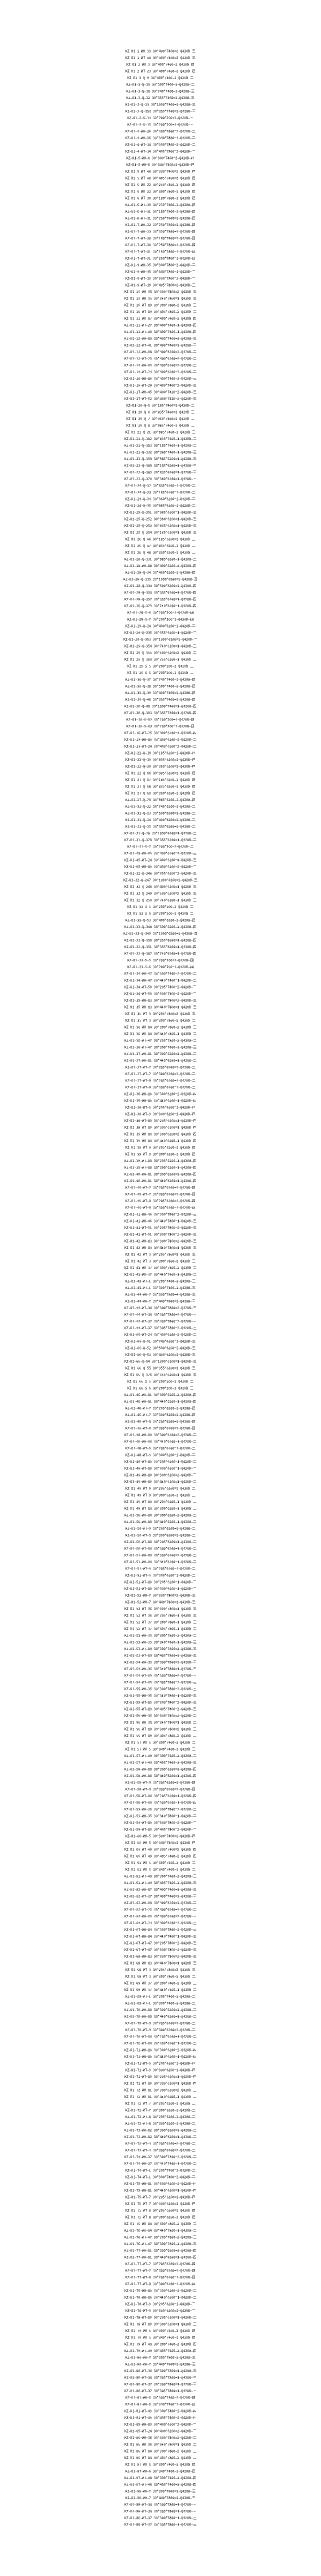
# Model space of a CAD drawing. Header units: millimetres. Extents: x 432021 to 740255325, y -4502358683 to 220992.
# Drawn here: x 644626326 to 740255325, y -3804703707 to -126016159 of the extents above; entities that cross this region are included whole.
import ezdxf
from ezdxf.enums import TextEntityAlignment as Align

# ---------------------------------------------------------------- set-up
doc = ezdxf.new("R2010")
doc.units = ezdxf.units.MM
doc.styles.add('黑体', font='simhei.ttf', dxfattribs={"height": 1})

msp = doc.modelspace()

# ---------------------------------------------------------------- texts
at = {"color": 7, "style": '黑体'}
for s, p in [('KZ-D1-1-WH-33 30*400*7460=2-Q420B-三', (692403185.9, -128191916.8)), ('KZ-D1-1-WT-44 30*400*7460=2-Q420B-三', (692403185.9, -138120870.7)), ('KZ-D1-2-WH-3 30*400*7460=2-Q420B-四', (692403185.9, -148049824.6)), ('KZ-D1-2-WT-23 30*400*7460=2-Q420B-四', (692403185.9, -157978778.4)), ('KZ-D1-3-Q-10 30*500*7460=2-Q420B-三', (692403185.9, -177836686.2)), ('KZ-D1-3-Q-9 30*400*7460=1-Q420B-三', (692403185.9, -167907732.3)), ('KZ-D1-3-Q-13 30*1090*7460=1-Q420B-三', (692403185.9, -207623547.9)), ('KZ-D1-3-Q-352 30*355*7460=1-Q420B-三', (692403185.9, -217552501.8)), ('KZ-D1-3-Q-11 30*740*7460=1-Q420B-三', (692403185.9, -187765640.1)), ('KZ-D1-3-Q-12 30*355*7460=1-Q420B-三', (692403185.9, -197694594)), ('KZ-D1-4-WH-36 30*300*7860=2-Q420B-二', (692403185.9, -247339363.5)), ('KZ-D1-4-WH-36 30*340*7860=1-Q420B-二', (692403185.9, -257268317.4)), ('KZ-D1-3-S-14 30*200*200=1-Q420B-三', (692403185.9, -227481455.7)), ('KZ-D1-3-S-15 30*200*200=1-Q420B-三', (692403185.9, -237410409.6)), ('KZ-D1-4-WT-14 30*300*7860=2-Q420B-二', (692403185.9, -267197271.2)), ('KZ-D1-4-WT-14 30*405*7860=2-Q420B-二', (692403185.9, -277126225.1)), ('KZ-D1-5-WH-6 30*300*7460=2-Q420B-四', (692403185.9, -287055179)), ('KZ-D1-5-WT-48 30*300*7460=2-Q420B-四', (692403185.9, -306913086.8)), ('KZ-D1-5-WT-48 30*405*7460=2-Q420B-四', (692403185.9, -316842040.7)), ('KZ-D1-6-WH-22 30*250*7860=2-Q420B-四', (692403185.9, -326770994.6)), ('KZ-D1-5-WH-6 30*340*7460=1-Q420B-四', (692403185.9, -296984132.9)), ('KZ-D1-6-WH-22 30*390*7860=1-Q420B-四', (692403185.9, -336699948.5)), ('KZ-D1-6-WT-30 30*180*7860=1-Q420B-四', (692403185.9, -346628902.4)), ('KZ-D1-6-WT-30 30*250*7860=1-Q420B-四', (692403185.9, -356557856.3)), ('KZ-D1-6-WT-31 30*180*7860=1-Q420B-四', (692403185.9, -366486810.2)), ('KZ-D1-6-WT-31 30*250*7860=1-Q420B-四', (692403185.9, -376415764.1)), ('KZ-D1-7-WH-22 30*250*7860=2-Q420B-四', (692403185.9, -386344717.9)), ('KZ-D1-7-WH-22 30*390*7860=1-Q420B-四', (692403185.9, -396273671.8)), ('KZ-D1-7-WT-30 30*180*7860=1-Q420B-四', (692403185.9, -406202625.7)), ('KZ-D1-7-WT-30 30*250*7860=1-Q420B-四', (692403185.9, -416131579.6)), ('KZ-D1-7-WT-31 30*180*7860=1-Q420B-四', (692403185.9, -426060533.5)), ('KZ-D1-7-WT-31 30*250*7860=1-Q420B-四', (692403185.9, -435989487.4)), ('KZ-D1-9-WH-35 30*300*7860=2-Q420B-二', (692403185.9, -445918441.3)), ('KZ-D1-9-WH-35 30*340*7860=1-Q420B-二', (692403185.9, -455847395.2)), ('KZ-D1-9-WT-19 30*300*7860=2-Q420B-二', (692403185.9, -465776349.1)), ('KZ-D1-9-WT-19 30*405*7860=2-Q420B-二', (692403185.9, -475705303)), ('KZ-D1-10-WH-35 30*300*7860=2-Q420B-三', (692403185.9, -485634256.9)), ('KZ-D1-10-WH-35 30*340*7860=1-Q420B-三', (692403185.9, -495563210.8)), ('KZ-D1-10-WT-19 30*300*7860=2-Q420B-三', (692403185.9, -505492164.6)), ('KZ-D1-10-WT-19 30*405*7860=2-Q420B-三', (692403185.9, -515421118.5)), ('KZ-D1-11-WH-17 30*400*7460=2-Q420B-四', (692403185.9, -525350072.4)), ('KZ-D1-11-WT-27 30*400*7460=1-Q420B-四', (692403185.9, -535279026.3)), ('KZ-D1-11-WT-40 30*400*7460=1-Q420B-四', (692403185.9, -545207980.2)), ('KZ-D1-12-WH-16 30*400*7460=2-Q420B-三', (692403185.9, -555136934.1)), ('KZ-D1-12-WT-41 30*400*7460=2-Q420B-三', (692403185.9, -565065888)), ('KZ-D1-13-WH-18 30*400*6160=2-Q420B-二', (692403185.9, -574994841.9)), ('KZ-D1-13-WT-25 30*400*6160=2-Q420B-二', (692403185.9, -584923795.8)), ('KZ-D1-14-WH-19 30*400*6160=2-Q420B-二', (692403185.9, -594852749.7)), ('KZ-D1-14-WT-24 30*400*6160=2-Q420B-二', (692403185.9, -604781703.6)), ('KZ-D1-16-WH-16 30*400*7460=2-Q420B-三', (692403185.9, -614710657.5)), ('KZ-D1-16-WT-28 30*400*7460=2-Q420B-三', (692403185.9, -624639611.3)), ('KZ-D1-17-WH-45 30*400*7410=2-Q420B-三', (692403185.9, -634568565.2)), ('KZ-D1-17-WT-52 30*400*7410=2-Q420B-三', (692403185.9, -644497519.1)), ('KZ-D1-20-Q-5 30*185*7460=1-Q420B-二', (692403185.9, -654426473)), ('KZ-D1-21-Q-21 30*985*7460=1-Q420B-三', (692403185.9, -694142288.6)), ('KZ-D1-20-Q-6 30*835*7460=1-Q420B-二', (692403185.9, -664355426.9)), ('KZ-D1-20-Q-7 30*360*7460=1-Q420B-二', (692403185.9, -674284380.8)), ('KZ-D1-20-Q-8 30*985*7460=1-Q420B-二', (692403185.9, -684213334.7)), ('KZ-D1-21-Q-112 30*835*7460=1-Q420B-三', (692403185.9, -704071242.5)), ('KZ-D1-21-Q-113 30*185*7460=1-Q420B-三', (692403185.9, -714000196.4)), ('KZ-D1-21-Q-132 30*360*7460=1-Q420B-三', (692403185.9, -723929150.3)), ('KZ-D1-23-Q-358 30*985*6160=1-Q420B-三', (692403185.9, -733858104.1)), ('KZ-D1-23-Q-368 30*185*6160=1-Q420B-三', (692403185.9, -743787058)), ('KZ-D1-23-Q-369 30*835*6160=1-Q420B-三', (692403185.9, -753716011.9)), ('KZ-D1-23-Q-370 30*360*6160=1-Q420B-三', (692403185.9, -763644965.8)), ('KZ-D1-24-Q-32 30*835*6160=1-Q420B-二', (692403185.9, -773573919.7)), ('KZ-D1-24-Q-33 30*185*6160=1-Q420B-二', (692403185.9, -783502873.6)), ('KZ-D1-24-Q-34 30*360*6160=1-Q420B-二', (692403185.9, -793431827.5)), ('KZ-D1-24-Q-35 30*985*6160=1-Q420B-二', (692403185.9, -803360781.4)), ('KZ-D1-25-Q-251 30*985*6160=1-Q420B-三', (692403185.9, -813289735.3)), ('KZ-D1-25-Q-252 30*360*6160=1-Q420B-三', (692403185.9, -823218689.2)), ('KZ-D1-25-Q-253 30*835*6160=1-Q420B-三', (692403185.9, -833147643.1)), ('KZ-D1-25-Q-254 30*185*6160=1-Q420B-三', (692403185.9, -843076597)), ('KZ-D1-26-Q-131 30*985*6160=1-Q420B-二', (692403185.9, -882792412.5)), ('KZ-D1-26-Q-46 30*185*6160=1-Q420B-二', (692403185.9, -853005550.8)), ('KZ-D1-26-Q-47 30*835*6160=1-Q420B-二', (692403185.9, -862934504.7)), ('KZ-D1-26-Q-48 30*360*6160=1-Q420B-二', (692403185.9, -872863458.6)), ('KZ-D1-28-Q-115 30*1090*6160=1-Q420B-四', (692403185.9, -912579274.2)), ('KZ-D1-18-WH-18 30*400*6160=4-Q420B-四', (692403185.9, -892721366.4)), ('KZ-D1-28-Q-24 30*400*6160=1-Q420B-四', (692403185.9, -902650320.3)), ('KZ-D1-28-Q-134 30*500*6160=2-Q420B-四', (692403185.9, -922508228.1)), ('KZ-D1-28-Q-356 30*355*6160=1-Q420B-四', (692403185.9, -932437182)), ('KZ-D1-28-Q-357 30*355*6160=1-Q420B-四', (692403185.9, -942366135.9)), ('KZ-D1-28-Q-379 30*740*6160=1-Q420B-四', (692403185.9, -952295089.8)), ('KZ-D1-29-Q-235 30*355*6160=1-Q420B-二', (692403185.9, -992010905.3)), ('KZ-D1-29-Q-24 30*400*6160=1-Q420B-二', (692403185.9, -982081951.4)), ('KZ-D1-28-S-6 30*200*200=1-Q420B-四', (692403185.9, -962224043.7)), ('KZ-D1-28-S-7 30*200*200=1-Q420B-四', (692403185.9, -972152997.5)), ('KZ-D1-29-Q-353 30*1090*6160=1-Q420B-二', (692403185.9, -1001939859.2)), ('KZ-D1-29-Q-354 30*740*6160=1-Q420B-二', (692403185.9, -1011868813.1)), ('KZ-D1-29-Q-355 30*500*6160=2-Q420B-二', (692403185.9, -1021797767)), ('KZ-D1-29-Q-380 30*355*6160=1-Q420B-二', (692403185.9, -1031726720.9)), ('KZ-D1-30-Q-37 30*740*7460=1-Q420B-四', (692403185.9, -1061513582.6)), ('KZ-D1-29-S-5 30*200*200=1-Q420B-二', (692403185.9, -1041655674.8)), ('KZ-D1-29-S-6 30*200*200=1-Q420B-二', (692403185.9, -1051584628.7)), ('KZ-D1-30-Q-41 30*1090*7460=1-Q420B-四', (692403185.9, -1101229398.1)), ('KZ-D1-30-Q-38 30*500*7460=2-Q420B-四', (692403185.9, -1071442536.5)), ('KZ-D1-30-Q-39 30*400*7460=1-Q420B-四', (692403185.9, -1081371490.4)), ('KZ-D1-30-Q-40 30*355*7460=1-Q420B-四', (692403185.9, -1091300444.2)), ('KZ-D1-30-Q-383 30*355*7460=1-Q420B-四', (692403185.9, -1111158352)), ('KZ-D1-18-WT-25 30*400*6160=4-Q420B-四', (692403185.9, -1140945213.7)), ('KZ-D1-30-S-12 30*200*200=1-Q420B-四', (692403185.9, -1121087305.9)), ('KZ-D1-30-S-13 30*200*200=1-Q420B-四', (692403185.9, -1131016259.8)), ('KZ-D1-19-WH-19 30*400*6160=2-Q420B-二', (692403185.9, -1150874167.6)), ('KZ-D1-19-WT-24 30*400*6160=2-Q420B-二', (692403185.9, -1160803121.5)), ('KZ-D1-22-Q-18 30*185*6160=1-Q420B-四', (692403185.9, -1170732075.4)), ('KZ-D1-22-Q-19 30*835*6160=1-Q420B-四', (692403185.9, -1180661029.3)), ('KZ-D1-22-Q-20 30*360*6160=1-Q420B-四', (692403185.9, -1190589983.2)), ('KZ-D1-22-Q-66 30*985*6160=1-Q420B-四', (692403185.9, -1200518937)), ('KZ-D1-27-Q-67 30*185*6160=1-Q420B-四', (692403185.9, -1210447890.9)), ('KZ-D1-27-Q-68 30*835*6160=1-Q420B-四', (692403185.9, -1220376844.8)), ('KZ-D1-27-Q-69 30*360*6160=1-Q420B-四', (692403185.9, -1230305798.7)), ('KZ-D1-27-Q-70 30*985*6160=1-Q420B-四', (692403185.9, -1240234752.6)), ('KZ-D1-31-Q-22 30*740*6160=1-Q420B-二', (692403185.9, -1250163706.5)), ('KZ-D1-31-Q-23 30*500*6160=2-Q420B-二', (692403185.9, -1260092660.4)), ('KZ-D1-31-Q-24 30*400*6160=1-Q420B-二', (692403185.9, -1270021614.3)), ('KZ-D1-31-Q-25 30*355*6160=1-Q420B-二', (692403185.9, -1279950568.2)), ('KZ-D1-31-Q-26 30*1090*6160=1-Q420B-二', (692403185.9, -1289879522.1)), ('KZ-D1-31-Q-378 30*355*6160=1-Q420B-二', (692403185.9, -1299808476)), ('KZ-D1-45-WH-19 30*400*6160=4-Q420B-三', (692403185.9, -1319666383.7)), ('KZ-D1-31-S-7 30*200*200=2-Q420B-二', (692403185.9, -1309737429.9)), ('KZ-D1-32-Q-247 30*1090*6160=1-Q420B-三', (692403185.9, -1359382199.3)), ('KZ-D1-45-WT-24 30*400*6160=4-Q420B-三', (692403185.9, -1329595337.6)), ('KZ-D1-65-WH-19 30*400*6160=2-Q420B-二', (692403185.9, -1339524291.5)), ('KZ-D1-32-Q-246 30*355*6160=2-Q420B-三', (692403185.9, -1349453245.4)), ('KZ-D1-32-Q-248 30*400*6160=1-Q420B-三', (692403185.9, -1369311153.2)), ('KZ-D1-32-Q-249 30*500*6160=2-Q420B-三', (692403185.9, -1379240107.1)), ('KZ-D1-32-Q-250 30*740*6160=1-Q420B-三', (692403185.9, -1389169061)), ('KZ-D1-32-S-5 30*200*200=1-Q420B-三', (692403185.9, -1399098014.9)), ('KZ-D1-33-Q-348 30*500*6160=2-Q420B-四', (692403185.9, -1428884876.6)), ('KZ-D1-33-Q-53 30*400*6160=1-Q420B-四', (692403185.9, -1418955922.7)), ('KZ-D1-32-S-6 30*200*200=1-Q420B-三', (692403185.9, -1409026968.8)), ('KZ-D1-33-Q-349 30*1090*6160=1-Q420B-四', (692403185.9, -1438813830.4)), ('KZ-D1-33-Q-350 30*355*6160=1-Q420B-四', (692403185.9, -1448742784.3)), ('KZ-D1-33-Q-351 30*355*6160=1-Q420B-四', (692403185.9, -1458671738.2)), ('KZ-D1-33-Q-367 30*740*6160=1-Q420B-四', (692403185.9, -1468600692.1)), ('KZ-D1-34-WH-47 30*300*7460=2-Q420B-二', (692403185.9, -1498387553.8)), ('KZ-D1-34-WH-47 30*440*7460=1-Q420B-二', (692403185.9, -1508316507.7)), ('KZ-D1-33-S-5 30*200*200=1-Q420B-四', (692403185.9, -1478529646)), ('KZ-D1-33-S-6 30*200*200=1-Q420B-四', (692403185.9, -1488458599.9)), ('KZ-D1-34-WT-50 30*205*7460=2-Q420B-二', (692403185.9, -1518245461.6)), ('KZ-D1-34-WT-50 30*300*7460=2-Q420B-二', (692403185.9, -1528174415.5)), ('KZ-D1-35-WH-13 30*300*7860=2-Q420B-三', (692403185.9, -1538103369.4)), ('KZ-D1-35-WH-13 30*440*7860=1-Q420B-三', (692403185.9, -1548032323.2)), ('KZ-D1-36-WH-14 30*300*7860=2-Q420B-三', (692403185.9, -1577819184.9)), ('KZ-D1-35-WT-3 30*205*7860=2-Q420B-三', (692403185.9, -1557961277.1)), ('KZ-D1-35-WT-3 30*300*7860=2-Q420B-三', (692403185.9, -1567890231)), ('KZ-D1-36-WH-14 30*440*7860=1-Q420B-三', (692403185.9, -1587748138.8)), ('KZ-D1-36-WT-47 30*205*7860=2-Q420B-三', (692403185.9, -1597677092.7)), ('KZ-D1-36-WT-47 30*300*7860=2-Q420B-三', (692403185.9, -1607606046.6)), ('KZ-D1-37-WH-11 30*300*6160=2-Q420B-二', (692403185.9, -1617535000.5)), ('KZ-D1-37-WH-11 30*440*6160=1-Q420B-二', (692403185.9, -1627463954.4)), ('KZ-D1-37-WT-7 30*205*6160=1-Q420B-二', (692403185.9, -1637392908.3)), ('KZ-D1-37-WT-7 30*300*6160=1-Q420B-二', (692403185.9, -1647321862.2)), ('KZ-D1-37-WT-8 30*205*6160=1-Q420B-二', (692403185.9, -1657250816.1)), ('KZ-D1-38-WH-10 30*300*6160=2-Q420B-四', (692403185.9, -1677108723.8)), ('KZ-D1-38-WH-10 30*440*6160=1-Q420B-四', (692403185.9, -1687037677.7)), ('KZ-D1-37-WT-8 30*300*6160=1-Q420B-二', (692403185.9, -1667179769.9)), ('KZ-D1-38-WT-10 30*205*6160=1-Q420B-四', (692403185.9, -1716824539.4)), ('KZ-D1-38-WT-10 30*300*6160=1-Q420B-四', (692403185.9, -1726753493.3)), ('KZ-D1-38-WT-9 30*205*6160=1-Q420B-四', (692403185.9, -1696966631.6)), ('KZ-D1-38-WT-9 30*300*6160=1-Q420B-四', (692403185.9, -1706895585.5)), ('KZ-D1-39-WH-10 30*300*6160=2-Q420B-四', (692403185.9, -1736682447.2)), ('KZ-D1-39-WH-10 30*440*6160=1-Q420B-四', (692403185.9, -1746611401.1)), ('KZ-D1-39-WT-9 30*205*6160=1-Q420B-四', (692403185.9, -1756540355)), ('KZ-D1-39-WT-9 30*300*6160=1-Q420B-四', (692403185.9, -1766469308.9)), ('KZ-D1-39-WT-10 30*205*6160=1-Q420B-四', (692403185.9, -1776398262.8)), ('KZ-D1-39-WT-10 30*300*6160=1-Q420B-四', (692403185.9, -1786327216.6)), ('KZ-D1-40-WH-11 30*300*6160=2-Q420B-四', (692403185.9, -1796256170.5)), ('KZ-D1-40-WH-11 30*440*6160=1-Q420B-四', (692403185.9, -1806185124.4)), ('KZ-D1-40-WT-7 30*205*6160=1-Q420B-四', (692403185.9, -1816114078.3)), ('KZ-D1-40-WT-7 30*300*6160=1-Q420B-四', (692403185.9, -1826043032.2)), ('KZ-D1-40-WT-8 30*205*6160=1-Q420B-四', (692403185.9, -1835971986.1)), ('KZ-D1-41-WH-46 30*300*7860=2-Q420B-三', (692403185.9, -1855829893.9)), ('KZ-D1-41-WH-46 30*440*7860=1-Q420B-三', (692403185.9, -1865758847.8)), ('KZ-D1-41-WT-51 30*205*7860=2-Q420B-三', (692403185.9, -1875687801.7)), ('KZ-D1-40-WT-8 30*300*6160=1-Q420B-四', (692403185.9, -1845900940)), ('KZ-D1-41-WT-51 30*300*7860=2-Q420B-三', (692403185.9, -1885616755.6)), ('KZ-D1-42-WH-13 30*300*7860=2-Q420B-三', (692403185.9, -1895545709.5)), ('KZ-D1-42-WH-13 30*440*7860=1-Q420B-三', (692403185.9, -1905474663.3)), ('KZ-D1-43-WH-37 30*300*7460=2-Q420B-三', (692403185.9, -1935261525)), ('KZ-D1-43-WH-37 30*440*7460=1-Q420B-三', (692403185.9, -1945190478.9)), ('KZ-D1-42-WT-3 30*205*7860=2-Q420B-三', (692403185.9, -1915403617.2)), ('KZ-D1-42-WT-3 30*300*7860=2-Q420B-三', (692403185.9, -1925332571.1)), ('KZ-D1-43-WT-1 30*205*7460=2-Q420B-三', (692403185.9, -1955119432.8)), ('KZ-D1-43-WT-1 30*300*7460=2-Q420B-三', (692403185.9, -1965048386.7)), ('KZ-D1-44-WH-7 30*300*7860=4-Q420B-三', (692403185.9, -1974977340.6)), ('KZ-D1-44-WH-7 30*440*7860=2-Q420B-三', (692403185.9, -1984906294.5)), ('KZ-D1-44-WT-36 30*300*7860=2-Q420B-三', (692403185.9, -1994835248.4)), ('KZ-D1-44-WT-36 30*305*7860=2-Q420B-三', (692403185.9, -2004764202.3)), ('KZ-D1-44-WT-37 30*300*7860=2-Q420B-三', (692403185.9, -2014693156.1)), ('KZ-D1-44-WT-37 30*305*7860=2-Q420B-三', (692403185.9, -2024622110)), ('KZ-D1-65-WT-24 30*400*6160=2-Q420B-二', (692403185.9, -2034551063.9)), ('KZ-D1-66-Q-51 30*740*6160=1-Q420B-三', (692403185.9, -2044480017.8)), ('KZ-D1-66-Q-52 30*500*6160=2-Q420B-三', (692403185.9, -2054408971.7)), ('KZ-D1-66-Q-54 30*1090*6160=1-Q420B-三', (692403185.9, -2074266879.5)), ('KZ-D1-66-Q-376 30*355*6160=1-Q420B-三', (692403185.9, -2094124787.3)), ('KZ-D1-66-Q-53 30*400*6160=1-Q420B-三', (692403185.9, -2064337925.6)), ('KZ-D1-66-Q-55 30*355*6160=1-Q420B-三', (692403185.9, -2084195833.4)), ('KZ-D1-46-WH-11 30*300*6160=2-Q420B-四', (692403185.9, -2123911649)), ('KZ-D1-46-WH-11 30*440*6160=1-Q420B-四', (692403185.9, -2133840602.8)), ('KZ-D1-66-S-5 30*200*200=1-Q420B-三', (692403185.9, -2104053741.2)), ('KZ-D1-66-S-6 30*200*200=1-Q420B-三', (692403185.9, -2113982695.1)), ('KZ-D1-46-WT-7 30*205*6160=1-Q420B-四', (692403185.9, -2143769556.7)), ('KZ-D1-46-WT-7 30*300*6160=1-Q420B-四', (692403185.9, -2153698510.6)), ('KZ-D1-46-WT-8 30*205*6160=1-Q420B-四', (692403185.9, -2163627464.5)), ('KZ-D1-48-WH-10 30*300*6160=2-Q420B-二', (692403185.9, -2183485372.3)), ('KZ-D1-48-WH-10 30*440*6160=1-Q420B-二', (692403185.9, -2193414326.2)), ('KZ-D1-46-WT-8 30*300*6160=1-Q420B-四', (692403185.9, -2173556418.4)), ('KZ-D1-48-WT-9 30*205*6160=1-Q420B-二', (692403185.9, -2203343280.1)), ('KZ-D1-48-WT-10 30*205*6160=1-Q420B-二', (692403185.9, -2223201187.9)), ('KZ-D1-48-WT-10 30*300*6160=1-Q420B-二', (692403185.9, -2233130141.8)), ('KZ-D1-49-WH-10 30*300*6160=2-Q420B-二', (692403185.9, -2243059095.7)), ('KZ-D1-48-WT-9 30*300*6160=1-Q420B-二', (692403185.9, -2213272234)), ('KZ-D1-49-WH-10 30*440*6160=1-Q420B-二', (692403185.9, -2252988049.5)), ('KZ-D1-49-WT-10 30*205*6160=1-Q420B-二', (692403185.9, -2282774911.2)), ('KZ-D1-49-WT-9 30*205*6160=1-Q420B-二', (692403185.9, -2262917003.4)), ('KZ-D1-49-WT-9 30*300*6160=1-Q420B-二', (692403185.9, -2272845957.3)), ('KZ-D1-49-WT-10 30*300*6160=1-Q420B-二', (692403185.9, -2292703865.1)), ('KZ-D1-50-WH-10 30*300*6160=2-Q420B-二', (692403185.9, -2302632819)), ('KZ-D1-50-WH-10 30*440*6160=1-Q420B-二', (692403185.9, -2312561772.9)), ('KZ-D1-50-WT-10 30*205*6160=1-Q420B-二', (692403185.9, -2342348634.6)), ('KZ-D1-50-WT-10 30*300*6160=1-Q420B-二', (692403185.9, -2352277588.5)), ('KZ-D1-50-WT-9 30*205*6160=1-Q420B-二', (692403185.9, -2322490726.8)), ('KZ-D1-50-WT-9 30*300*6160=1-Q420B-二', (692403185.9, -2332419680.7)), ('KZ-D1-51-WH-10 30*300*6160=2-Q420B-二', (692403185.9, -2362206542.4)), ('KZ-D1-51-WH-10 30*440*6160=1-Q420B-二', (692403185.9, -2372135496.2)), ('KZ-D1-51-WT-9 30*205*6160=1-Q420B-二', (692403185.9, -2382064450.1)), ('KZ-D1-51-WT-9 30*300*6160=1-Q420B-二', (692403185.9, -2391993404)), ('KZ-D1-51-WT-10 30*205*6160=1-Q420B-二', (692403185.9, -2401922357.9)), ('KZ-D1-51-WT-10 30*300*6160=1-Q420B-二', (692403185.9, -2411851311.8)), ('KZ-D1-52-WH-7 30*300*7860=2-Q420B-三', (692403185.9, -2421780265.7)), ('KZ-D1-52-WT-36 30*300*7860=1-Q420B-三', (692403185.9, -2441638173.5)), ('KZ-D1-52-WT-36 30*305*7860=1-Q420B-三', (692403185.9, -2451567127.4)), ('KZ-D1-52-WT-37 30*300*7860=1-Q420B-三', (692403185.9, -2461496081.3)), ('KZ-D1-52-WH-7 30*440*7860=1-Q420B-三', (692403185.9, -2431709219.6)), ('KZ-D1-52-WT-37 30*305*7860=1-Q420B-三', (692403185.9, -2471425035.2)), ('KZ-D1-53-WH-35 30*300*7860=2-Q420B-三', (692403185.9, -2481353989)), ('KZ-D1-53-WH-35 30*340*7860=1-Q420B-三', (692403185.9, -2491282942.9)), ('KZ-D1-53-WT-19 30*300*7860=2-Q420B-三', (692403185.9, -2501211896.8)), ('KZ-D1-53-WT-19 30*405*7860=2-Q420B-三', (692403185.9, -2511140850.7)), ('KZ-D1-54-WH-35 30*300*7860=2-Q420B-三', (692403185.9, -2521069804.6)), ('KZ-D1-54-WH-35 30*340*7860=1-Q420B-三', (692403185.9, -2530998758.5)), ('KZ-D1-54-WT-19 30*300*7860=2-Q420B-三', (692403185.9, -2540927712.4)), ('KZ-D1-54-WT-19 30*405*7860=2-Q420B-三', (692403185.9, -2550856666.3)), ('KZ-D1-55-WH-35 30*300*7860=2-Q420B-三', (692403185.9, -2560785620.2)), ('KZ-D1-55-WH-35 30*340*7860=1-Q420B-三', (692403185.9, -2570714574.1)), ('KZ-D1-55-WT-19 30*300*7860=2-Q420B-三', (692403185.9, -2580643528)), ('KZ-D1-55-WT-19 30*405*7860=2-Q420B-三', (692403185.9, -2590572481.9)), ('KZ-D1-56-WH-35 30*300*7860=2-Q420B-二', (692403185.9, -2600501435.7)), ('KZ-D1-56-WH-35 30*340*7860=1-Q420B-二', (692403185.9, -2610430389.6)), ('KZ-D1-56-WT-19 30*300*7860=2-Q420B-二', (692403185.9, -2620359343.5)), ('KZ-D1-56-WT-19 30*405*7860=2-Q420B-二', (692403185.9, -2630288297.4)), ('KZ-D1-57-WH-5 30*300*7460=2-Q420B-三', (692403185.9, -2640217251.3)), ('KZ-D1-57-WH-5 30*340*7460=1-Q420B-三', (692403185.9, -2650146205.2)), ('KZ-D1-57-WT-49 30*300*7460=2-Q420B-三', (692403185.9, -2660075159.1)), ('KZ-D1-57-WT-49 30*405*7460=2-Q420B-三', (692403185.9, -2670004113)), ('KZ-D1-58-WH-10 30*300*6160=2-Q420B-四', (692403185.9, -2679933066.9)), ('KZ-D1-58-WH-10 30*440*6160=1-Q420B-四', (692403185.9, -2689862020.8)), ('KZ-D1-58-WT-10 30*205*6160=1-Q420B-四', (692403185.9, -2719648882.4)), ('KZ-D1-58-WT-9 30*205*6160=1-Q420B-四', (692403185.9, -2699790974.7)), ('KZ-D1-58-WT-9 30*300*6160=1-Q420B-四', (692403185.9, -2709719928.6)), ('KZ-D1-58-WT-10 30*300*6160=1-Q420B-四', (692403185.9, -2729577836.3)), ('KZ-D1-59-WH-35 30*300*7860=2-Q420B-二', (692403185.9, -2739506790.2)), ('KZ-D1-59-WH-35 30*340*7860=1-Q420B-二', (692403185.9, -2749435744.1)), ('KZ-D1-59-WT-19 30*300*7860=2-Q420B-二', (692403185.9, -2759364698)), ('KZ-D1-59-WT-19 30*405*7860=2-Q420B-二', (692403185.9, -2769293651.9)), ('KZ-D1-60-WH-5 30*300*7460=2-Q420B-四', (692403185.9, -2779222605.8)), ('KZ-D1-60-WH-5 30*340*7460=1-Q420B-四', (692403185.9, -2789151559.7)), ('KZ-D1-60-WT-49 30*300*7460=2-Q420B-四', (692403185.9, -2799080513.6)), ('KZ-D1-60-WT-49 30*405*7460=2-Q420B-四', (692403185.9, -2809009467.5)), ('KZ-D1-61-WH-5 30*300*7460=2-Q420B-三', (692403185.9, -2818938421.4)), ('KZ-D1-61-WH-5 30*340*7460=1-Q420B-三', (692403185.9, -2828867375.3)), ('KZ-D1-61-WT-49 30*300*7460=2-Q420B-三', (692403185.9, -2838796329.1)), ('KZ-D1-61-WT-49 30*405*7460=2-Q420B-三', (692403185.9, -2848725283)), ('KZ-D1-62-WH-17 30*400*7460=2-Q420B-三', (692403185.9, -2858654236.9)), ('KZ-D1-62-WT-27 30*400*7460=2-Q420B-三', (692403185.9, -2868583190.8)), ('KZ-D1-63-WH-18 30*400*6160=2-Q420B-二', (692403185.9, -2878512144.7)), ('KZ-D1-63-WT-25 30*400*6160=2-Q420B-二', (692403185.9, -2888441098.6)), ('KZ-D1-64-WH-19 30*400*6160=2-Q420B-三', (692403185.9, -2898370052.5)), ('KZ-D1-64-WT-24 30*400*6160=2-Q420B-三', (692403185.9, -2908299006.4)), ('KZ-D1-67-WH-14 30*300*7860=2-Q420B-三', (692403185.9, -2918227960.3)), ('KZ-D1-67-WH-14 30*440*7860=1-Q420B-三', (692403185.9, -2928156914.2)), ('KZ-D1-67-WT-47 30*205*7860=2-Q420B-三', (692403185.9, -2938085868.1)), ('KZ-D1-67-WT-47 30*300*7860=2-Q420B-三', (692403185.9, -2948014821.9)), ('KZ-D1-68-WH-13 30*300*7860=2-Q420B-三', (692403185.9, -2957943775.8)), ('KZ-D1-68-WH-13 30*440*7860=1-Q420B-三', (692403185.9, -2967872729.7)), ('KZ-D1-68-WT-3 30*205*7860=2-Q420B-三', (692403185.9, -2977801683.6)), ('KZ-D1-69-WH-37 30*300*7460=2-Q420B-二', (692403185.9, -2997659591.4)), ('KZ-D1-69-WH-37 30*440*7460=1-Q420B-二', (692403185.9, -3007588545.3)), ('KZ-D1-68-WT-3 30*300*7860=2-Q420B-三', (692403185.9, -2987730637.5)), ('KZ-D1-69-WT-1 30*205*7460=2-Q420B-二', (692403185.9, -3017517499.2)), ('KZ-D1-70-WH-10 30*300*6160=2-Q420B-二', (692403185.9, -3037375407)), ('KZ-D1-70-WH-10 30*440*6160=1-Q420B-二', (692403185.9, -3047304360.9)), ('KZ-D1-69-WT-1 30*300*7460=2-Q420B-二', (692403185.9, -3027446453.1)), ('KZ-D1-70-WT-10 30*205*6160=1-Q420B-二', (692403185.9, -3077091222.5)), ('KZ-D1-70-WT-10 30*300*6160=1-Q420B-二', (692403185.9, -3087020176.4)), ('KZ-D1-70-WT-9 30*205*6160=1-Q420B-二', (692403185.9, -3057233314.8)), ('KZ-D1-70-WT-9 30*300*6160=1-Q420B-二', (692403185.9, -3067162268.6)), ('KZ-D1-71-WH-10 30*300*6160=2-Q420B-四', (692403185.9, -3096949130.3)), ('KZ-D1-71-WH-10 30*440*6160=1-Q420B-四', (692403185.9, -3106878084.2)), ('KZ-D1-71-WT-9 30*205*6160=1-Q420B-四', (692403185.9, -3116807038.1)), ('KZ-D1-71-WT-9 30*300*6160=1-Q420B-四', (692403185.9, -3126735992)), ('KZ-D1-71-WT-10 30*205*6160=1-Q420B-四', (692403185.9, -3136664945.9)), ('KZ-D1-71-WT-10 30*300*6160=1-Q420B-四', (692403185.9, -3146593899.8)), ('KZ-D1-72-WH-11 30*300*6160=2-Q420B-二', (692403185.9, -3156522853.7)), ('KZ-D1-72-WH-11 30*440*6160=1-Q420B-二', (692403185.9, -3166451807.6)), ('KZ-D1-72-WT-7 30*205*6160=1-Q420B-二', (692403185.9, -3176380761.5)), ('KZ-D1-72-WT-7 30*300*6160=1-Q420B-二', (692403185.9, -3186309715.3)), ('KZ-D1-72-WT-8 30*205*6160=1-Q420B-二', (692403185.9, -3196238669.2)), ('KZ-D1-73-WH-12 30*300*6160=2-Q420B-二', (692403185.9, -3216096577)), ('KZ-D1-73-WH-12 30*440*6160=1-Q420B-二', (692403185.9, -3226025530.9)), ('KZ-D1-72-WT-8 30*300*6160=1-Q420B-二', (692403185.9, -3206167623.1)), ('KZ-D1-73-WT-4 30*205*6160=2-Q420B-二', (692403185.9, -3235954484.8)), ('KZ-D1-74-WH-37 30*300*7460=2-Q420B-二', (692403185.9, -3255812392.6)), ('KZ-D1-74-WH-37 30*440*7460=1-Q420B-二', (692403185.9, -3265741346.5)), ('KZ-D1-73-WT-4 30*300*6160=2-Q420B-二', (692403185.9, -3245883438.7)), ('KZ-D1-74-WT-1 30*205*7460=2-Q420B-二', (692403185.9, -3275670300.4)), ('KZ-D1-75-WH-11 30*300*6160=2-Q420B-四', (692403185.9, -3295528208.2)), ('KZ-D1-75-WH-11 30*440*6160=1-Q420B-四', (692403185.9, -3305457162)), ('KZ-D1-74-WT-1 30*300*7460=2-Q420B-二', (692403185.9, -3285599254.3)), ('KZ-D1-75-WT-7 30*205*6160=1-Q420B-四', (692403185.9, -3315386115.9)), ('KZ-D1-75-WT-7 30*300*6160=1-Q420B-四', (692403185.9, -3325315069.8)), ('KZ-D1-75-WT-8 30*205*6160=1-Q420B-四', (692403185.9, -3335244023.7)), ('KZ-D1-75-WT-8 30*300*6160=1-Q420B-四', (692403185.9, -3345172977.6)), ('KZ-D1-76-WH-14 30*300*7860=2-Q420B-三', (692403185.9, -3355101931.5)), ('KZ-D1-76-WH-14 30*440*7860=1-Q420B-三', (692403185.9, -3365030885.4)), ('KZ-D1-76-WT-47 30*205*7860=2-Q420B-三', (692403185.9, -3374959839.3)), ('KZ-D1-76-WT-47 30*300*7860=2-Q420B-三', (692403185.9, -3384888793.2)), ('KZ-D1-77-WH-11 30*300*6160=2-Q420B-四', (692403185.9, -3394817747.1)), ('KZ-D1-77-WH-11 30*440*6160=1-Q420B-四', (692403185.9, -3404746701)), ('KZ-D1-77-WT-7 30*205*6160=1-Q420B-四', (692403185.9, -3414675654.8)), ('KZ-D1-78-WH-10 30*300*6160=2-Q420B-二', (692403185.9, -3454391470.4)), ('KZ-D1-77-WT-7 30*300*6160=1-Q420B-四', (692403185.9, -3424604608.7)), ('KZ-D1-77-WT-8 30*205*6160=1-Q420B-四', (692403185.9, -3434533562.6)), ('KZ-D1-77-WT-8 30*300*6160=1-Q420B-四', (692403185.9, -3444462516.5)), ('KZ-D1-78-WH-10 30*440*6160=1-Q420B-二', (692403185.9, -3464320424.3)), ('KZ-D1-78-WT-10 30*205*6160=1-Q420B-二', (692403185.9, -3494107286)), ('KZ-D1-78-WT-9 30*205*6160=1-Q420B-二', (692403185.9, -3474249378.2)), ('KZ-D1-78-WT-9 30*300*6160=1-Q420B-二', (692403185.9, -3484178332.1)), ('KZ-D1-78-WT-10 30*300*6160=1-Q420B-二', (692403185.9, -3504036239.9)), ('KZ-D1-79-WH-5 30*300*7460=2-Q420B-四', (692403185.9, -3513965193.8)), ('KZ-D1-79-WH-5 30*340*7460=1-Q420B-四', (692403185.9, -3523894147.7)), ('KZ-D1-79-WT-49 30*300*7460=2-Q420B-四', (692403185.9, -3533823101.5)), ('KZ-D1-79-WT-49 30*405*7460=2-Q420B-四', (692403185.9, -3543752055.4)), ('KZ-D1-80-WH-7 30*300*7860=2-Q420B-三', (692403185.9, -3553681009.3)), ('KZ-D1-80-WH-7 30*440*7860=1-Q420B-三', (692403185.9, -3563609963.2)), ('KZ-D1-80-WT-36 30*300*7860=1-Q420B-三', (692403185.9, -3573538917.1)), ('KZ-D1-80-WT-36 30*305*7860=1-Q420B-三', (692403185.9, -3583467871)), ('KZ-D1-80-WT-37 30*300*7860=1-Q420B-三', (692403185.9, -3593396824.9)), ('KZ-D1-80-WT-37 30*305*7860=1-Q420B-三', (692403185.9, -3603325778.8)), ('KZ-D1-81-WT-49 30*300*7460=2-Q420B-四', (692403185.9, -3633112640.5)), ('KZ-D1-81-WT-49 30*405*7460=2-Q420B-四', (692403185.9, -3643041594.4)), ('KZ-D1-81-WH-5 30*300*7460=2-Q420B-四', (692403185.9, -3613254732.7)), ('KZ-D1-81-WH-5 30*340*7460=1-Q420B-四', (692403185.9, -3623183686.6)), ('KZ-D1-85-WH-19 30*400*6160=2-Q420B-二', (692403185.9, -3652970548.2)), ('KZ-D1-85-WT-24 30*400*6160=2-Q420B-二', (692403185.9, -3662899502.1)), ('KZ-D1-86-WH-36 30*300*7860=2-Q420B-二', (692403185.9, -3672828456)), ('KZ-D1-86-WH-36 30*340*7860=1-Q420B-二', (692403185.9, -3682757409.9)), ('KZ-D1-86-WT-14 30*300*7860=2-Q420B-二', (692403185.9, -3692686363.8)), ('KZ-D1-86-WT-14 30*405*7860=2-Q420B-二', (692403185.9, -3702615317.7)), ('KZ-D1-87-WH-6 30*300*7460=2-Q420B-四', (692403185.9, -3712544271.6)), ('KZ-D1-87-WT-48 30*300*7460=2-Q420B-四', (692403185.9, -3732402179.4)), ('KZ-D1-87-WT-48 30*405*7460=2-Q420B-四', (692403185.9, -3742331133.3)), ('KZ-D1-87-WH-6 30*340*7460=1-Q420B-四', (692403185.9, -3722473225.5)), ('KZ-D1-88-WH-7 30*300*7860=2-Q420B-三', (692403185.9, -3752260087.2)), ('KZ-D1-88-WT-36 30*300*7860=1-Q420B-三', (692403185.9, -3772117994.9)), ('KZ-D1-88-WT-36 30*305*7860=1-Q420B-三', (692403185.9, -3782046948.8)), ('KZ-D1-88-WH-7 30*440*7860=1-Q420B-三', (692403185.9, -3762189041.1)), ('KZ-D1-88-WT-37 30*300*7860=1-Q420B-三', (692403185.9, -3791975902.7)), ('KZ-D1-88-WT-37 30*305*7860=1-Q420B-三', (692403185.9, -3801904856.6))]:
    msp.add_text(s, height=3723357.709, dxfattribs=at).set_placement(p, align=Align.MIDDLE_CENTER)

doc.saveas('drawing.dxf')
